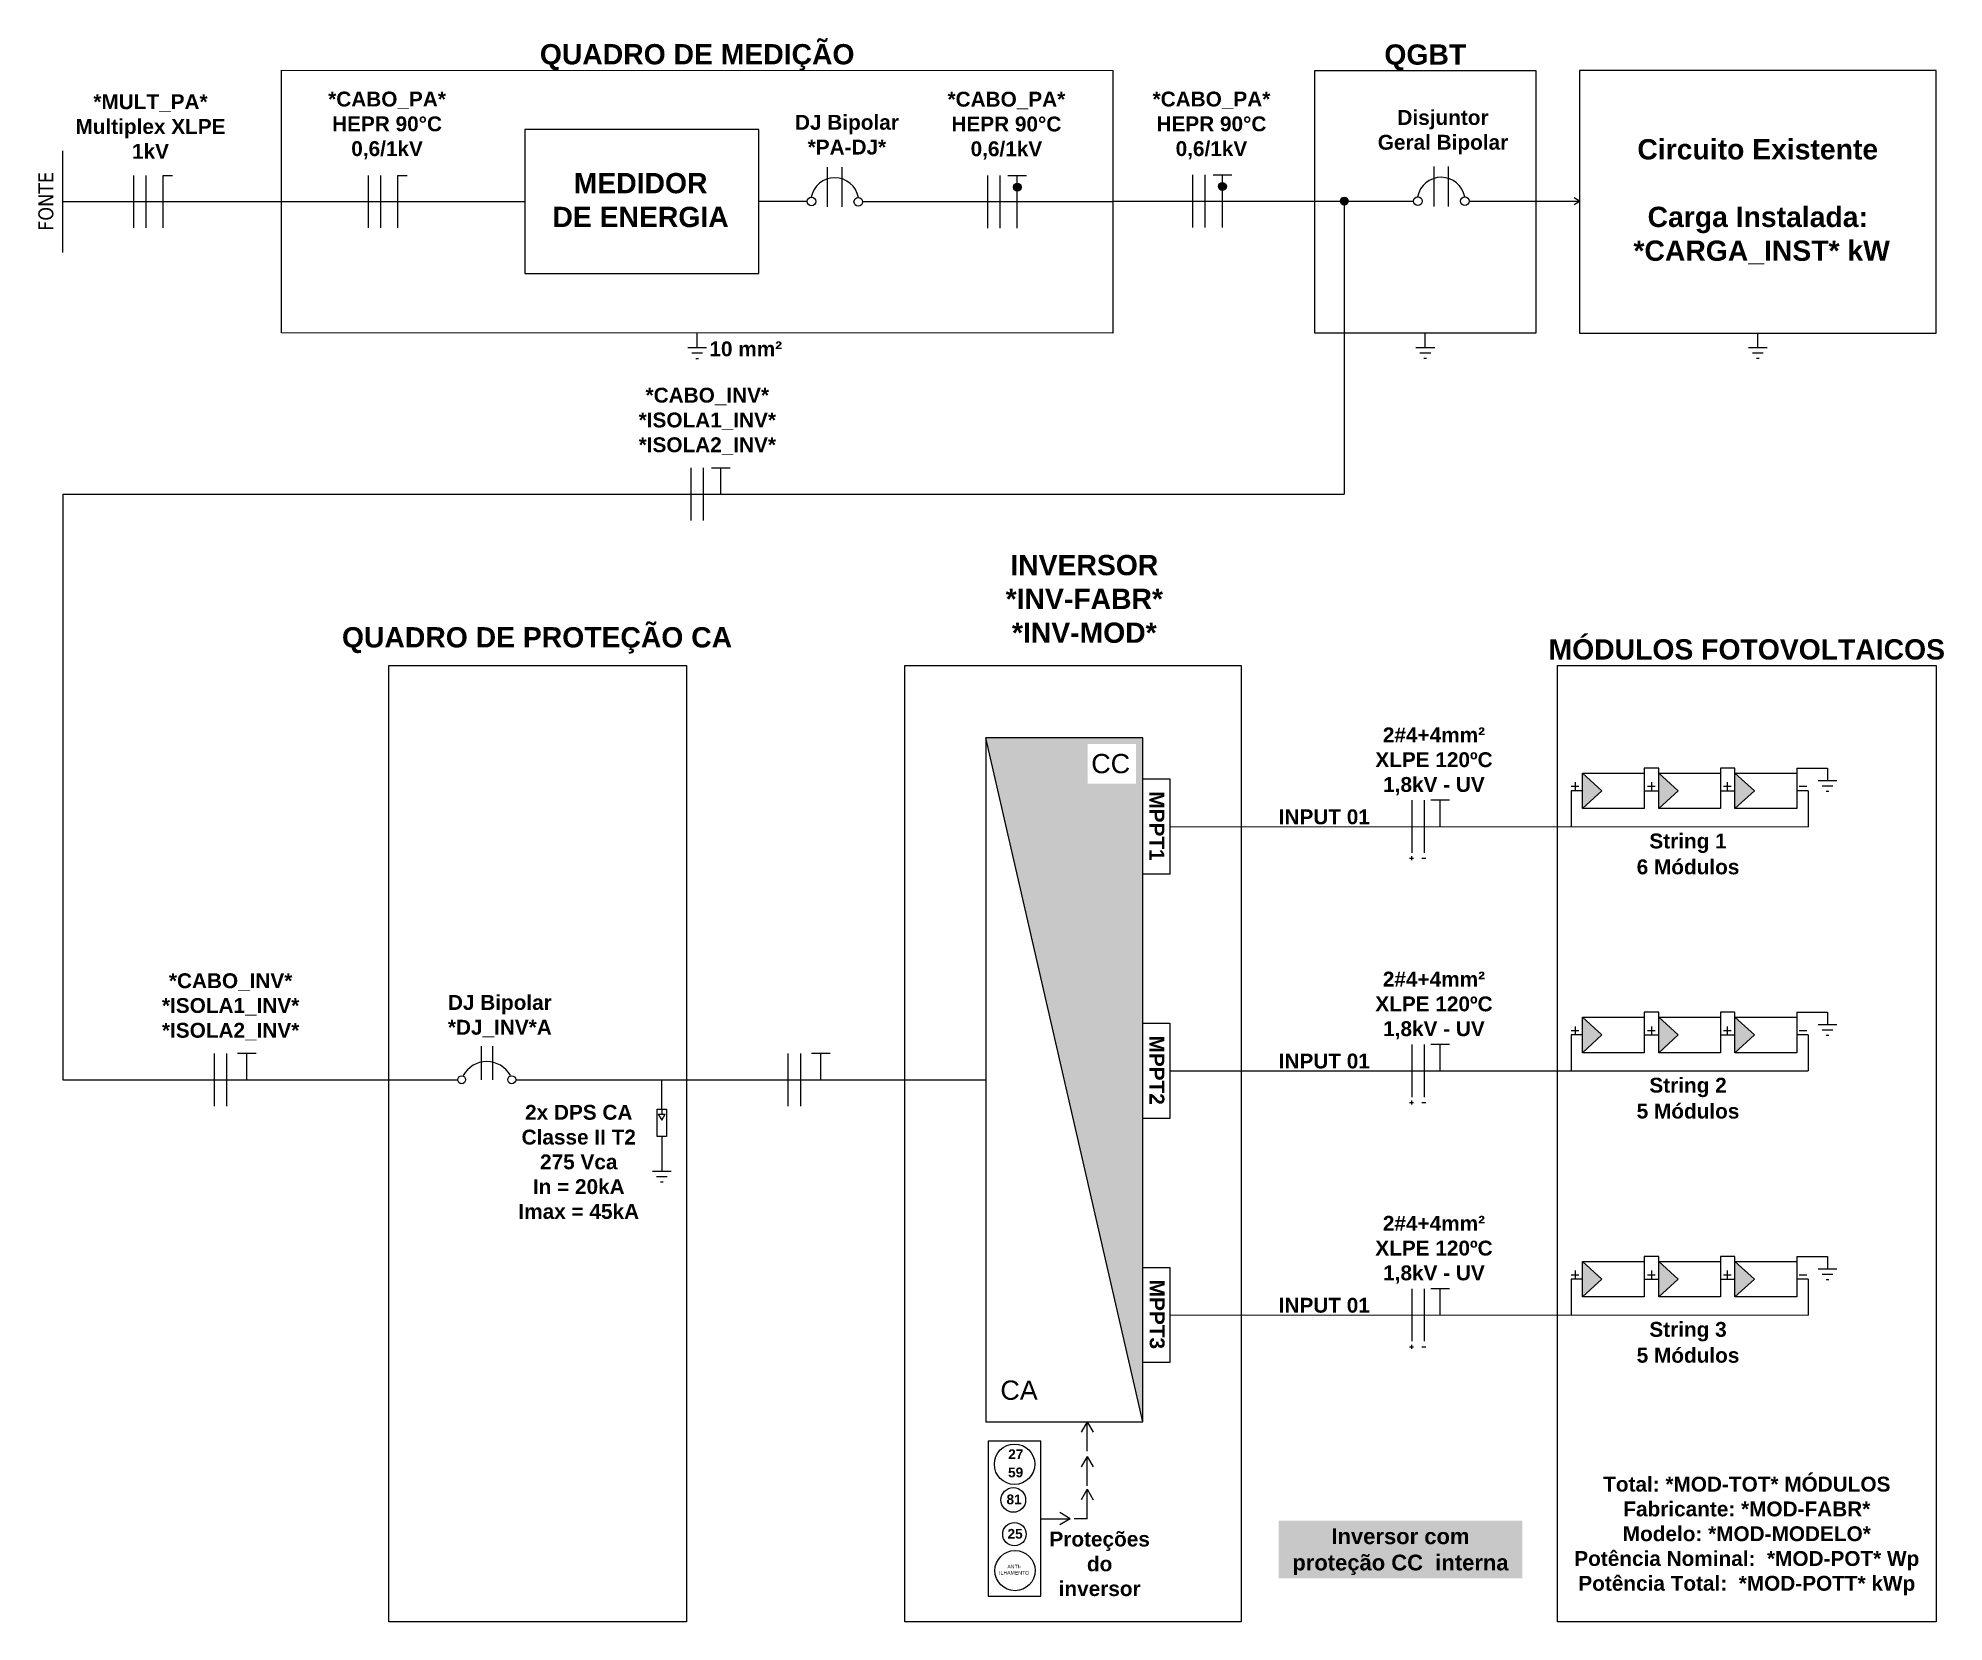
# Model space of a CAD drawing. Header units: millimetres. Extents: x 3949 to 5857, y -2161 to -943.
# Drawn here: x 4399.6 to 4460.1, y -1857.9 to -1807.6 of the extents above; entities that cross this region are included whole.
import ezdxf

# ---------------------------------------------------------------- set-up
doc = ezdxf.new("R2010")
doc.units = ezdxf.units.MM
doc.layers.add('DESENHO', color=7, linetype='Continuous', lineweight=0)
doc.styles.add('Annotative', font='arial.ttf')
doc.styles.add('PDF Arial', font='arial.ttf')
doc.styles.add('PDF Arial Bold', font='arialbd.ttf')
doc.styles.get("Standard").update_dxf_attribs({"font": 'arial.ttf'})

msp = doc.modelspace()

# ---------------------------------------------------------------- texts
at = {"layer": 'DESENHO', "lineweight": 0, "attachment_point": 9, "style": 'PDF Arial'}
for s, width, gutter_width, heights, insert, char_height in [('\\pxqc;{\\fArial|b1|i0|c0|p34;QUADRO DE MEDIÇÃO}', 26.41348, 18.41, [2.491], (4433.72, -1808.63), 0.64396), ('\\pxqc;{\\fArial|b1|i0|c0|p34;QGBT}', 7.00024, 25.896, [0.713], (4447.142, -1808.63), 0.64396), ('\\pxqc;{\\fArial|b1|i0|c0|p34;*CABO_PA*\\PHEPR 90°C\\P0,6/1kV}', 5.84228, 12.5, [2.858], (4413.583, -1811.455), 0.47231), ('\\pxqc;{\\fArial|b1|i0|c0|p34;*CABO_PA*\\PHEPR 90°C\\P0,6/1kV}', 5.84228, 12.5, [2.858], (4433.257, -1811.46), 0.47231), ('\\pxqc;{\\fArial|b1|i0|c0|p34;*CABO_PA*\\PHEPR 90°C\\P0,6/1kV}', 5.84228, 12.5, [2.858], (4439.771, -1811.455), 0.47231), ('\\pxqc;{\\fArial|b1|i0|c0|p34;QUADRO DE PROTEÇÃO CA}', 11.76968, 3.948, [2.702], (4421.311, -1827.151), 0.64396), ('\\pxqc;{\\fArial|b1|i0|c0|p34;MÓDULOS FOTOVOLTAICOS}', 12.02187, 3.948, [7.509], (4459.867, -1827.35), 0.64396), ('\\pxqc;{\\fArial|b1|i0|c0|p34;2#4+4mm²\\PXLPE 120ºC\\P1,8kV - UV}', 6.73784, 12.5, [3.186], (4447.287, -1831.652), 0.47231), ('\\pxqc;{\\fArial|b1|i0|c0|p34;2#4+4mm²\\PXLPE 120ºC\\P1,8kV - UV}', 6.73784, 12.5, [3.186], (4447.287, -1839.409), 0.47231), ('\\pxqc;{\\fArial|b1|i0|c0|p34;2x DPS CA\\PClasse II T2\\P275 Vca\\PIn = 20kA\\PImax = 45kA}', 3.9314, 12.5, [0], (4418.717, -1845.115), 0.47231), ('\\pxqc;{\\fArial|b1|i0|c0|p34;2#4+4mm²\\PXLPE 120ºC\\P1,8kV - UV}', 6.73784, 12.5, [3.186], (4447.287, -1847.166), 0.47231), ('\\pxqc;{\\fArial|b1|i0|c0|p34;Proteções \\Pdo inversor}', 1.56579, 12.5, [0], (4434.081, -1857.095), 0.47231)]:
    msp.add_mtext_dynamic_manual_height_columns(s, width=width, gutter_width=gutter_width, heights=heights, dxfattribs=dict(at, insert=insert, char_height=char_height))
at = {"layer": 'DESENHO', "lineweight": 0}
for s, insert, char_height, width, attachment_point, style in [('\\pxqc;{\\fArial|b1|i0|c0|p34;*MULT_PA*\\PMultiplex XLPE \\P1kV }', (4398.918, -1809.386), 0.4723, 8.45795, 1, 'PDF Arial'), ('\\pxqc;{\\fArial|b1|i0|c0|p34;DJ Bipolar *PA-DJ*}', (4427.967, -1811.306), 0.47231, 5.3936, 9, 'PDF Arial'), ('\\pxqc;{\\fArial|b1|i0|c0|p34;Disjuntor \\PGeral Bipolar}', (4447.222, -1811.289), 0.47231, 6.03391, 9, 'PDF Arial'), ('\\pxqc;{\\fArial|b1|i0|c0|p34;Circuito Existente\\P\\PCarga Instalada:\\P *CARGA_INST* kW }', (4454.204, -1812.801), 0.64396, 11.3255, 5, 'PDF Arial'), ('\\pxqc;{\\fArial|b1|i0|c0|p34;MEDIDOR DE ENERGIA}', (4421.58, -1813.613), 0.64396, 5.72787, 9, 'PDF Arial'), ('\\pxqc;{\\fArial|b1|i0|c0|p34;INVERSOR\\P*INV-FABR*\\P*INV-MOD*}', (4427.566, -1826.819), 0.64396, 10.49124, 7, 'PDF Arial'), ('\\pxqc;{\\fArial|b1|i0|c0|p34;INPUT 01}', (4443.024, -1832.58), 0.47231, 5.17942, 9, 'PDF Arial'), ('\\pxqc;{\\fArial|b1|i0|c0|p34;String 1}', (4454.484, -1833.486), 0.47231, 4.98963, 9, 'PDF Arial'), ('\\pxqc;{\\fArial|b1|i0|c0|p34;6 Módulos}', (4454.484, -1834.17), 0.47231, 4.98963, 9, 'PDF Arial'), ('\\pxqc;{\\fArial|b1|i0|c0|p34;DJ Bipolar *DJ_INV*A}', (4417.262, -1839.341), 0.47231, 6.03391, 9, 'PDF Arial'), ('\\pxqc;{\\fArial|b1|i0|c0|p34;INPUT 01}', (4443.024, -1840.337), 0.47231, 5.17942, 9, 'PDF Arial'), ('\\pxqc;{\\fArial|b1|i0|c0|p34;String 2}', (4454.484, -1841.243), 0.47231, 4.98963, 9, 'PDF Arial'), ('\\pxqc;{\\fArial|b1|i0|c0|p34;5 Módulos}', (4454.484, -1841.927), 0.47231, 4.98963, 9, 'PDF Arial'), ('\\pxqc;{\\fArial|b1|i0|c0|p34;INPUT 01}', (4443.024, -1848.094), 0.47231, 5.17942, 9, 'PDF Arial'), ('\\pxqc;{\\fArial|b1|i0|c0|p34;String 3}', (4454.484, -1849), 0.47231, 4.98963, 9, 'PDF Arial'), ('\\pxqc;{\\fArial|b1|i0|c0|p34;5 Módulos}', (4454.484, -1849.683), 0.47231, 4.98963, 9, 'PDF Arial'), ('\\pxqc,t12;{\\fArial|b1|i0|c0|p34;Total: *MOD-TOT* MÓDULOS \\P\\ptz;Fabricante: *MOD-FABR*\\PModelo: *MOD-MODELO*\\PPotência Nominal:  *MOD-POT* Wp\\PPotência Total:  *MOD-POTT* kWp}', (4459.867, -1857.062), 0.47231, 12.02187, 9, 'Annotative')]:
    msp.add_mtext(s, dxfattribs=dict(at, insert=insert, char_height=char_height, width=width, attachment_point=attachment_point, style=style))
at = {"layer": 'DESENHO', "lineweight": 0, "insert": (4399.827, -1813.724), "char_height": 0.47332, "attachment_point": 4, "rotation": 90}
msp.add_mtext('{\\fTahoma|b0|i0|c0|p34;FONTE}', dxfattribs=at)
at = {"layer": 'DESENHO', "color": 3, "lineweight": 0, "insert": (4424.754, -1817.716), "char_height": 0.47231, "width": 5.3936, "attachment_point": 9, "style": 'PDF Arial'}
msp.add_mtext('\\pxqc;{\\fArial|b1|i0|c0|p34;10 mm²}', dxfattribs=at)
at = {"layer": 'DESENHO', "char_height": 0.4723, "width": 3.99972, "attachment_point": 1, "style": 'PDF Arial Bold'}
for insert in [(4418.836, -1818.708), (4403.693, -1837.307)]:
    msp.add_mtext('\\pxqc;*CABO_INV*\\P*ISOLA1_INV*\\P*ISOLA2_INV*', dxfattribs=dict(at, insert=insert))
at = {"layer": 'DESENHO', "lineweight": 0, "char_height": 0.6122, "attachment_point": 9, "style": 'PDF Arial'}
for s, insert in [('CC', (4434.267, -1830.961)), ('CA', (4431.333, -1850.864))]:
    msp.add_mtext(s, dxfattribs=dict(at, insert=insert))
at = {"layer": 'DESENHO', "lineweight": 0, "char_height": 0.47231, "attachment_point": 9, "rotation": 270, "style": 'PDF Arial'}
for s, insert in [('\\pxi4.60266;{\\fArial|b1|i0|c0|p34;MPPT1}', (4434.882, -1833.728)), ('\\pxi4.60266;{\\fArial|b1|i0|c0|p34;MPPT2}', (4434.882, -1841.485)), ('\\pxi4.60266;{\\fArial|b1|i0|c0|p34;MPPT3}', (4434.882, -1849.242))]:
    msp.add_mtext_dynamic_manual_height_columns(s, width=5.13617, gutter_width=27.451, heights=[1.382], dxfattribs=dict(at, insert=insert))
at = {"layer": 'DESENHO', "lineweight": 0, "char_height": 0.31036, "attachment_point": 3}
for s, width, heights, insert in [('\\pxql;{\\fArial|b1|i0|c0|p34;27}', 3.9314, [0.102], (4434.325, -1852.428)), ('\\pxql;{\\fArial|b1|i0|c0|p34;59}', 3.9314, [0.102], (4434.32, -1853.006)), ('\\pxql;{\\fArial|b1|i0|c0|p34;81}', 3.9314, [0.102], (4434.271, -1853.863)), ('\\pxql;{\\fArial|b1|i0|c0|p34;25}', 3.9314, [0.102], (4434.303, -1854.957)), ('\\pxqc;{\\H0.375x;ANTI-\\PILHAMENTO}', 1.94381, [0.999], (4431.553, -1856.095))]:
    msp.add_mtext_dynamic_manual_height_columns(s, width=width, gutter_width=12.5, heights=heights, dxfattribs=dict(at, insert=insert))
at = {"layer": 'DESENHO', "insert": (4439.235, -1854.94), "char_height": 0.5, "attachment_point": 1, "style": 'PDF Arial', "bg_fill": 1, "box_fill_scale": 1.5, "bg_fill_color": 1, "bg_fill_transparency": 0}
msp.add_mtext_dynamic_manual_height_columns('\\pxqc;{\\fArial|b1|i0|c0|p34;\\C255;\\c16777215;Inversor com proteção CC  interna}', width=7.23812, gutter_width=55.221, heights=[0], dxfattribs=at)

# ---------------------------------------------------------------- hatches: boundary and pattern name
at = {"layer": 'DESENHO', "lineweight": 0}
h = msp.add_hatch(color=256, dxfattribs=at)
h.dxf.hatch_style = 1
h.paths.add_polyline_path([(4430.683, -1812.212, 0.414214), (4430.558, -1812.337, 0.414214), (4430.683, -1812.462)])
h.paths.add_polyline_path([(4430.808, -1812.337, 0.414214), (4430.683, -1812.212), (4430.683, -1812.462, 0.414214)])
h = msp.add_hatch(color=256, dxfattribs=at)
h.dxf.hatch_style = 1
h.paths.add_polyline_path([(4437.198, -1812.189, 0.414214), (4437.073, -1812.314, 0.414214), (4437.198, -1812.439)])
h.paths.add_polyline_path([(4437.323, -1812.314, 0.414214), (4437.198, -1812.189), (4437.198, -1812.439, 0.414214)])
h = msp.add_hatch(color=256, dxfattribs=at)
h.dxf.hatch_style = 1
h.paths.add_polyline_path([(4441.196, -1812.778, 0.414214), (4441.071, -1812.653), (4441.071, -1812.903, 0.414214)])
h.paths.add_polyline_path([(4441.071, -1812.653, 0.414214), (4440.946, -1812.778, 0.414214), (4441.071, -1812.903)])
h = msp.add_hatch(color=256, dxfattribs=at)
h.dxf.hatch_style = 1
h.paths.add_polyline_path([(4434.672, -1829.826), (4429.68, -1829.826), (4434.672, -1851.552)])
h.paths.add_polyline_path([(4432.913, -1831.285), (4434.454, -1831.285), (4434.454, -1830.023), (4432.913, -1830.023)], flags=16)
h = msp.add_hatch(color=7, dxfattribs=at)
h.dxf.hatch_style = 1
h.paths.add_polyline_path([(4451.065, -1830.946), (4451.065, -1832.072), (4451.675, -1831.509)])
h.paths.add_polyline_path([(4448.641, -1830.946), (4448.641, -1832.072), (4449.251, -1831.509)])
h.paths.add_polyline_path([(4453.474, -1832.072), (4454.1, -1831.509), (4453.474, -1830.946)])
h = msp.add_hatch(color=7, dxfattribs=at)
h.dxf.hatch_style = 1
h.paths.add_polyline_path([(4451.065, -1838.703), (4451.065, -1839.829), (4451.675, -1839.266)])
h.paths.add_polyline_path([(4448.641, -1838.703), (4448.641, -1839.829), (4449.251, -1839.266)])
h.paths.add_polyline_path([(4453.474, -1839.829), (4454.1, -1839.266), (4453.474, -1838.703)])
h = msp.add_hatch(color=7, dxfattribs=at)
h.dxf.hatch_style = 1
h.paths.add_polyline_path([(4451.065, -1846.46), (4451.065, -1847.586), (4451.675, -1847.023)])
h.paths.add_polyline_path([(4448.641, -1846.46), (4448.641, -1847.586), (4449.251, -1847.023)])
h.paths.add_polyline_path([(4453.474, -1847.586), (4454.1, -1847.023), (4453.474, -1846.46)])

# ---------------------------------------------------------------- linework, layer by layer
for p, q in [((4400.365, -1814.408), (4400.365, -1811.183)), ((4424.658, -1812.964), (4424.658, -1811.697)), ((4425.114, -1812.964), (4425.114, -1811.697)), ((4436.259, -1813.613), (4436.259, -1811.944)), ((4436.654, -1813.613), (4436.654, -1811.944)), ((4436.901, -1811.944), (4437.198, -1811.944)), ((4437.198, -1813.613), (4437.198, -1811.944)), ((4437.198, -1811.944), (4437.494, -1811.944)), ((4443.922, -1812.947), (4443.922, -1811.68)), ((4444.378, -1812.947), (4444.378, -1811.68)), ((4402.616, -1813.63), (4402.616, -1811.961)), ((4403.011, -1813.63), (4403.011, -1811.961)), ((4403.554, -1813.63), (4403.554, -1811.961)), ((4403.554, -1811.961), (4403.851, -1811.961)), ((4410.07, -1813.63), (4410.07, -1811.961)), ((4410.466, -1813.63), (4410.466, -1811.961)), ((4411.009, -1813.63), (4411.009, -1811.961)), ((4411.009, -1811.961), (4411.306, -1811.961)), ((4429.745, -1813.635), (4429.745, -1811.966)), ((4430.14, -1813.635), (4430.14, -1811.966)), ((4430.387, -1811.966), (4430.683, -1811.966)), ((4430.683, -1813.635), (4430.683, -1811.966)), ((4430.683, -1811.966), (4430.98, -1811.966)), ((4448.541, -1812.778), (4448.374, -1812.676)), ((4448.374, -1812.886), (4448.541, -1812.778)), ((4420.322, -1822.924), (4420.322, -1821.255)), ((4420.718, -1822.924), (4420.718, -1821.255)), ((4420.965, -1821.255), (4421.261, -1821.255)), ((4421.261, -1822.09), (4421.261, -1821.255)), ((4421.261, -1821.255), (4421.558, -1821.255)), ((4443.227, -1833.48), (4443.227, -1831.812)), ((4443.622, -1833.48), (4443.622, -1831.812)), ((4444.414, -1831.812), (4443.821, -1831.812)), ((4444.118, -1832.646), (4444.118, -1831.812)), ((4443.14, -1833.655), (4443.268, -1833.655)), ((4443.204, -1833.591), (4443.204, -1833.719)), ((4443.535, -1833.655), (4443.663, -1833.655)), ((4443.227, -1841.237), (4443.227, -1839.568)), ((4443.622, -1841.237), (4443.622, -1839.568)), ((4444.414, -1839.568), (4443.821, -1839.568)), ((4444.118, -1840.403), (4444.118, -1839.568)), ((4405.179, -1841.523), (4405.179, -1839.855)), ((4405.575, -1841.523), (4405.575, -1839.855)), ((4406.212, -1839.855), (4405.916, -1839.855)), ((4406.212, -1840.689), (4406.212, -1839.855)), ((4406.509, -1839.855), (4406.212, -1839.855)), ((4423.408, -1841.523), (4423.408, -1839.855)), ((4423.804, -1841.523), (4423.804, -1839.855)), ((4424.441, -1839.855), (4424.145, -1839.855)), ((4424.441, -1840.689), (4424.441, -1839.855)), ((4424.738, -1839.855), (4424.441, -1839.855)), ((4419.387, -1841.62), (4419.387, -1840.689)), ((4443.14, -1841.412), (4443.268, -1841.412)), ((4443.204, -1841.348), (4443.204, -1841.476)), ((4443.535, -1841.412), (4443.663, -1841.412)), ((4443.227, -1848.994), (4443.227, -1847.325)), ((4443.622, -1848.994), (4443.622, -1847.325)), ((4444.414, -1847.325), (4443.821, -1847.325)), ((4444.118, -1848.16), (4444.118, -1847.325)), ((4443.14, -1849.169), (4443.268, -1849.169)), ((4443.204, -1849.105), (4443.204, -1849.233)), ((4443.535, -1849.169), (4443.663, -1849.169)), ((4432.902, -1851.552), (4432.708, -1851.888)), ((4432.902, -1852.491), (4432.902, -1851.552)), ((4432.902, -1851.552), (4433.095, -1851.888)), ((4432.902, -1852.652), (4432.708, -1852.988)), ((4432.902, -1853.591), (4432.902, -1852.652)), ((4432.902, -1852.652), (4433.095, -1852.988)), ((4432.902, -1853.693), (4432.708, -1854.029)), ((4432.902, -1854.633), (4432.902, -1853.693)), ((4432.902, -1853.693), (4433.095, -1854.029)), ((4431.426, -1854.633), (4432.365, -1854.633)), ((4432.365, -1854.633), (4432.029, -1854.439)), ((4432.365, -1854.633), (4432.029, -1854.827)), ((4432.902, -1854.633), (4432.491, -1854.633))]:
    msp.add_line(p, q, dxfattribs=at)
at = {"layer": 'DESENHO', "color": 5, "lineweight": 0}
for p, q in [((4400.365, -1812.795), (4415.043, -1812.795)), ((4424.009, -1812.795), (4422.467, -1812.795)), ((4433.72, -1812.801), (4425.769, -1812.801)), ((4433.72, -1812.778), (4443.273, -1812.778)), ((4441.071, -1812.778), (4441.071, -1822.09)), ((4445.033, -1812.778), (4448.541, -1812.778)), ((4400.365, -1822.09), (4441.071, -1822.09)), ((4400.365, -1822.09), (4400.365, -1840.689)), ((4448.641, -1831.509), (4448.28, -1831.509)), ((4448.28, -1831.509), (4448.28, -1832.651)), ((4455.806, -1831.509), (4455.445, -1831.509)), ((4455.806, -1831.509), (4455.806, -1832.651)), ((4435.525, -1832.646), (4455.806, -1832.651)), ((4448.641, -1839.266), (4448.28, -1839.266)), ((4448.28, -1839.266), (4448.28, -1840.408)), ((4455.806, -1839.266), (4455.445, -1839.266)), ((4455.806, -1839.266), (4455.806, -1840.408)), ((4400.365, -1840.689), (4412.908, -1840.689)), ((4414.749, -1840.689), (4429.68, -1840.689)), ((4435.525, -1840.403), (4455.806, -1840.408)), ((4448.641, -1847.023), (4448.28, -1847.023)), ((4448.28, -1847.023), (4448.28, -1848.165)), ((4455.806, -1847.023), (4455.445, -1847.023)), ((4455.806, -1847.023), (4455.806, -1848.165)), ((4435.525, -1848.16), (4455.806, -1848.165))]:
    msp.add_line(p, q, dxfattribs=at)
at = {"layer": 'DESENHO', "color": 3, "lineweight": 0}
for p, q in [((4420.512, -1817.434), (4420.512, -1816.969)), ((4443.644, -1817.434), (4443.644, -1816.972)), ((4454.204, -1817.434), (4454.204, -1816.972)), ((4420.47, -1817.774), (4420.555, -1817.774)), ((4443.601, -1817.773), (4443.686, -1817.773)), ((4454.161, -1817.773), (4454.246, -1817.773)), ((4456.381, -1831.52), (4456.465, -1831.52)), ((4456.381, -1839.277), (4456.465, -1839.277)), ((4419.345, -1843.933), (4419.43, -1843.933)), ((4456.381, -1847.034), (4456.465, -1847.034))]:
    msp.add_line(p, q, dxfattribs=at)
at = {"layer": 'DESENHO', "color": 18, "lineweight": 0, "true_color": 0x000000}
for p, q in [((4419.276, -1841.785), (4419.387, -1841.973)), ((4419.276, -1841.785), (4419.498, -1841.785)), ((4419.387, -1841.62), (4419.387, -1841.785)), ((4419.387, -1841.973), (4419.498, -1841.785))]:
    msp.add_line(p, q, dxfattribs=at)
at = {"layer": 'DESENHO', "lineweight": 0}
for points in [[(4433.72, -1816.972), (4407.307, -1816.966), (4407.307, -1808.624), (4433.72, -1808.63)], [(4440.135, -1808.63), (4447.153, -1808.63), (4447.153, -1816.972), (4440.135, -1816.972)], [(4459.867, -1808.63), (4448.541, -1808.63), (4448.541, -1816.972), (4459.867, -1816.972)], [(4422.467, -1810.508), (4415.043, -1810.508), (4415.043, -1815.083), (4422.467, -1815.083)], [(4420.17, -1857.909), (4410.722, -1857.909), (4410.722, -1827.53), (4420.17, -1827.53)], [(4447.845, -1827.53), (4459.867, -1827.53), (4459.867, -1857.909), (4447.845, -1857.909)], [(4434.672, -1829.826), (4429.68, -1829.826), (4429.68, -1851.552), (4434.672, -1851.552)], [(4434.672, -1831.134), (4435.525, -1831.134), (4435.525, -1834.158), (4434.672, -1834.158)], [(4450.596, -1832.072), (4448.641, -1832.072), (4448.641, -1830.946), (4450.596, -1830.946)], [(4453.021, -1832.072), (4451.065, -1832.072), (4451.065, -1830.946), (4453.021, -1830.946)], [(4455.445, -1832.072), (4453.474, -1832.072), (4453.474, -1830.946), (4455.445, -1830.946)], [(4434.672, -1838.891), (4435.525, -1838.891), (4435.525, -1841.915), (4434.672, -1841.915)], [(4450.596, -1839.829), (4448.641, -1839.829), (4448.641, -1838.703), (4450.596, -1838.703)], [(4453.021, -1839.829), (4451.065, -1839.829), (4451.065, -1838.703), (4453.021, -1838.703)], [(4455.445, -1839.829), (4453.474, -1839.829), (4453.474, -1838.703), (4455.445, -1838.703)], [(4434.672, -1846.648), (4435.525, -1846.648), (4435.525, -1849.672), (4434.672, -1849.672)], [(4450.596, -1847.586), (4448.641, -1847.586), (4448.641, -1846.46), (4450.596, -1846.46)], [(4453.021, -1847.586), (4451.065, -1847.586), (4451.065, -1846.46), (4453.021, -1846.46)], [(4455.445, -1847.586), (4453.474, -1847.586), (4453.474, -1846.46), (4455.445, -1846.46)], [(4431.426, -1852.166), (4429.757, -1852.166), (4429.757, -1857.094), (4431.426, -1857.094)]]:
    msp.add_lwpolyline(points, close=True, dxfattribs=at)
at = {"layer": 'DESENHO', "color": 3, "lineweight": 0}
for points in [[(4420.215, -1817.434), (4420.512, -1817.434), (4420.809, -1817.434)], [(4420.342, -1817.604), (4420.512, -1817.604), (4420.682, -1817.604)], [(4443.347, -1817.434), (4443.644, -1817.434), (4443.941, -1817.434)], [(4443.474, -1817.603), (4443.644, -1817.603), (4443.814, -1817.603)], [(4453.907, -1817.434), (4454.204, -1817.434), (4454.501, -1817.434)], [(4454.034, -1817.603), (4454.204, -1817.603), (4454.374, -1817.603)], [(4451.065, -1830.946), (4451.065, -1830.789), (4450.596, -1830.789), (4450.596, -1830.946)], [(4451.065, -1830.946), (4451.065, -1830.789), (4450.596, -1830.789), (4450.596, -1830.946)], [(4453.474, -1830.946), (4453.474, -1830.789), (4453.021, -1830.789), (4453.021, -1830.946)], [(4455.445, -1830.789), (4455.445, -1830.789), (4456.423, -1830.789), (4456.423, -1831.18)], [(4455.445, -1830.789), (4455.445, -1830.789), (4455.445, -1830.789), (4455.445, -1830.946)], [(4456.126, -1831.18), (4456.423, -1831.18), (4456.72, -1831.18)], [(4456.253, -1831.35), (4456.423, -1831.35), (4456.593, -1831.35)], [(4451.065, -1838.703), (4451.065, -1838.546), (4450.596, -1838.546), (4450.596, -1838.703)], [(4451.065, -1838.703), (4451.065, -1838.546), (4450.596, -1838.546), (4450.596, -1838.703)], [(4453.474, -1838.703), (4453.474, -1838.546), (4453.021, -1838.546), (4453.021, -1838.703)], [(4455.445, -1838.546), (4455.445, -1838.546), (4456.423, -1838.546), (4456.423, -1838.937)], [(4455.445, -1838.546), (4455.445, -1838.546), (4455.445, -1838.546), (4455.445, -1838.703)], [(4456.126, -1838.937), (4456.423, -1838.937), (4456.72, -1838.937)], [(4456.253, -1839.107), (4456.423, -1839.107), (4456.593, -1839.107)], [(4419.09, -1843.593), (4419.387, -1843.593), (4419.684, -1843.593)], [(4419.217, -1843.763), (4419.387, -1843.763), (4419.557, -1843.763)], [(4451.065, -1846.46), (4451.065, -1846.303), (4450.596, -1846.303), (4450.596, -1846.46)], [(4451.065, -1846.46), (4451.065, -1846.303), (4450.596, -1846.303), (4450.596, -1846.46)], [(4453.474, -1846.46), (4453.474, -1846.303), (4453.021, -1846.303), (4453.021, -1846.46)], [(4455.445, -1846.303), (4455.445, -1846.303), (4456.423, -1846.303), (4456.423, -1846.694)], [(4455.445, -1846.303), (4455.445, -1846.303), (4455.445, -1846.303), (4455.445, -1846.46)], [(4456.126, -1846.694), (4456.423, -1846.694), (4456.72, -1846.694)], [(4456.253, -1846.864), (4456.423, -1846.864), (4456.593, -1846.864)]]:
    msp.add_lwpolyline(points, dxfattribs=at)
at = {"layer": 'DESENHO'}
msp.add_lwpolyline([(4427.11, -1827.53), (4437.797, -1827.53), (4437.797, -1857.909), (4427.11, -1857.909)], close=True, dxfattribs=at)
at = {"layer": 'DESENHO', "lineweight": 0}
for points in [[(4434.672, -1851.552), (4429.68, -1829.826), (4429.68, -1851.552)], [(4448.401, -1831.237), (4448.401, -1831.5)], [(4450.826, -1831.237), (4450.826, -1831.5)], [(4453.235, -1831.237), (4453.235, -1831.5)], [(4448.281, -1831.368), (4448.522, -1831.368)], [(4450.705, -1831.368), (4450.946, -1831.368)], [(4453.114, -1831.368), (4453.355, -1831.368)], [(4455.518, -1831.368), (4455.759, -1831.368)], [(4448.281, -1839.125), (4448.522, -1839.125)], [(4448.401, -1838.994), (4448.401, -1839.256)], [(4450.705, -1839.125), (4450.946, -1839.125)], [(4450.826, -1838.994), (4450.826, -1839.256)], [(4453.114, -1839.125), (4453.355, -1839.125)], [(4453.235, -1838.994), (4453.235, -1839.256)], [(4455.518, -1839.125), (4455.759, -1839.125)], [(4419.387, -1842.491), (4419.387, -1843.593)], [(4448.281, -1846.882), (4448.522, -1846.882)], [(4448.401, -1846.751), (4448.401, -1847.013)], [(4450.705, -1846.882), (4450.946, -1846.882)], [(4450.826, -1846.751), (4450.826, -1847.013)], [(4453.114, -1846.882), (4453.355, -1846.882)], [(4453.235, -1846.751), (4453.235, -1847.013)], [(4455.518, -1846.882), (4455.759, -1846.882)]]:
    msp.add_lwpolyline(points, dxfattribs=at)
at = {"layer": 'DESENHO', "color": 18, "lineweight": 0, "true_color": 0x000000}
for points in [[(4448.641, -1832.072), (4449.251, -1831.509), (4448.641, -1830.946)], [(4451.065, -1832.072), (4451.675, -1831.509), (4451.065, -1830.946)], [(4453.474, -1832.072), (4454.1, -1831.509), (4453.474, -1830.946)], [(4448.641, -1839.829), (4449.251, -1839.266), (4448.641, -1838.703)], [(4451.065, -1839.829), (4451.675, -1839.266), (4451.065, -1838.703)], [(4453.474, -1839.829), (4454.1, -1839.266), (4453.474, -1838.703)], [(4448.641, -1847.586), (4449.251, -1847.023), (4448.641, -1846.46)], [(4451.065, -1847.586), (4451.675, -1847.023), (4451.065, -1846.46)], [(4453.474, -1847.586), (4454.1, -1847.023), (4453.474, -1846.46)]]:
    msp.add_lwpolyline(points, dxfattribs=at)
at = {"layer": 'DESENHO', "color": 5, "lineweight": 0}
for points in [[(4450.596, -1831.509), (4451.065, -1831.509)], [(4453.021, -1831.509), (4453.474, -1831.509)], [(4450.596, -1839.266), (4451.065, -1839.266)], [(4453.021, -1839.266), (4453.474, -1839.266)], [(4450.596, -1847.023), (4451.065, -1847.023)], [(4453.021, -1847.023), (4453.474, -1847.023)]]:
    msp.add_lwpolyline(points, dxfattribs=at)
at = {"layer": 'DESENHO', "color": 7, "lineweight": 0}
for points in [[(4413.648, -1839.619), (4413.648, -1840.689)], [(4414.01, -1839.619), (4414.01, -1840.689)]]:
    msp.add_lwpolyline(points, dxfattribs=at)
at = {"layer": 'DESENHO', "color": 0, "lineweight": 0}
msp.add_lwpolyline([(4419.536, -1841.62), (4419.536, -1842.491), (4419.239, -1842.491), (4419.239, -1841.62)], close=True, dxfattribs=at)
at = {"layer": 'DESENHO', "lineweight": 0}
for centre, radius in [((4430.683, -1812.337), 0.125), ((4437.198, -1812.314), 0.125), ((4424.146, -1812.795), 0.137), ((4425.632, -1812.801), 0.137), ((4441.071, -1812.778), 0.125), ((4443.41, -1812.778), 0.137), ((4444.896, -1812.783), 0.137), ((4430.596, -1852.902), 0.641), ((4430.556, -1854.035), 0.392), ((4430.591, -1855.123), 0.372), ((4430.61, -1856.28), 0.639)]:
    msp.add_circle(centre, radius, dxfattribs=at)
at = {"layer": 'DESENHO', "color": 7, "lineweight": 0}
for centre in [(4413.033, -1840.689), (4414.624, -1840.689)]:
    msp.add_circle(centre, 0.125, dxfattribs=at)
at = {"layer": 'DESENHO', "lineweight": 0}
for centre in [(4424.884, -1812.803), (4444.148, -1812.786)]:
    msp.add_arc(centre, 0.763, 10.54292, 169.09877, dxfattribs=at)
at = {"layer": 'DESENHO', "color": 7, "lineweight": 0}
msp.add_arc((4413.829, -1840.962), 0.852, 28.32219, 151.67781, dxfattribs=at)

msp.set_redraw_order([(e.dxf.handle, doc.entitydb.next_handle()) for e in msp.query("TEXT MTEXT ATTDEF DIMENSION ARC_DIMENSION")])  # texts and dimensions are drawn at this point

doc.saveas('drawing.dxf')
